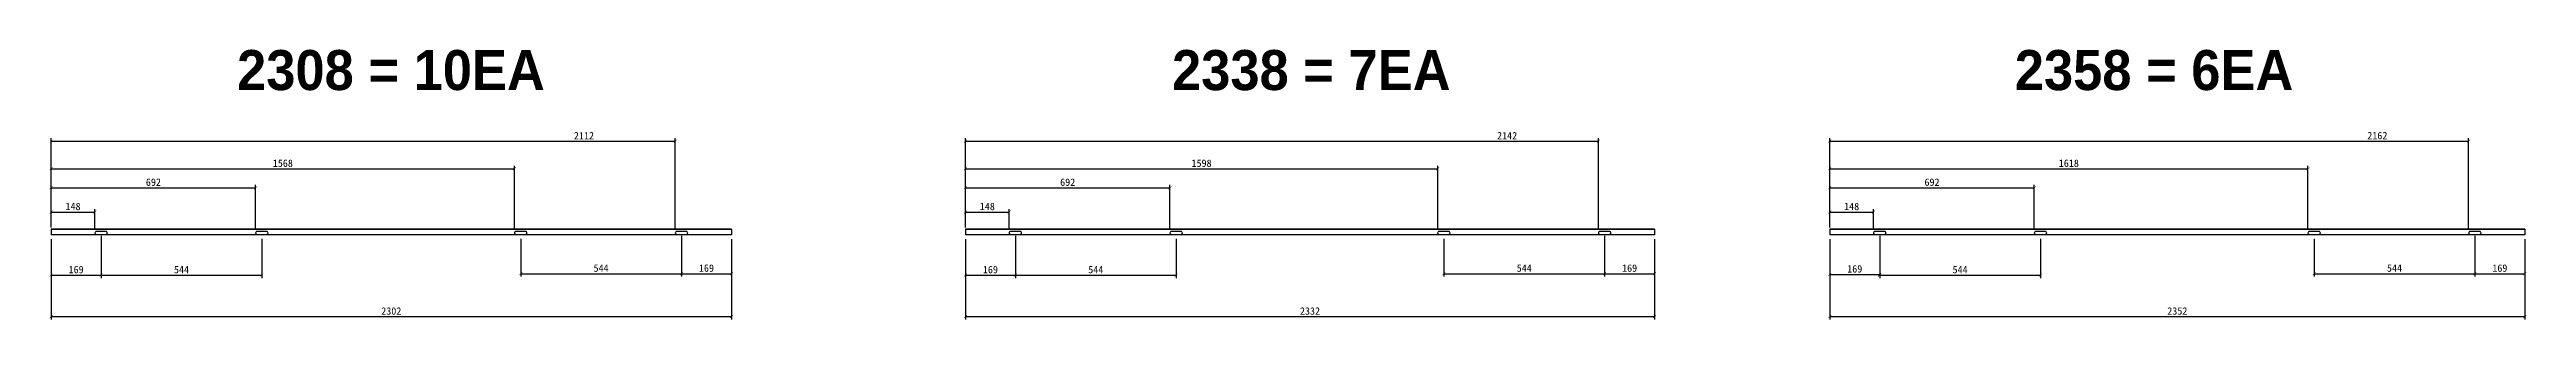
# Model space of a CAD drawing. Header units: millimetres. Extents: x -44117 to 256353, y -2095463 to 65325.
# Drawn here: x 115780 to 124162, y -1003098 to -1002182 of the extents above; entities that cross this region are included whole.
import ezdxf

# ---------------------------------------------------------------- set-up
doc = ezdxf.new("R2010")
doc.units = ezdxf.units.MM
doc.header["$LTSCALE"] = 10
doc.styles.add('MtX_Gulim', font='')
doc.styles.get('MtX_Gulim').set_extended_font_data('Gulim', bold=True)
doc.dimstyles.new('ISO-25', dxfattribs={"dimtxt": 2.5, "dimasz": 2.5, "dimexe": 1, "dimexo": 1, "dimtad": 1, "dimtxsty": 'Standard', "dimblk": 'ARCHTICK', "dimcen": 2.5, "dimadec": 0, "dimazin": 0, "dimtfac": 1, "dimtmove": 0, "dimatfit": 3, "dimfxl": 0, "dimarcsym": 0})

msp = doc.modelspace()

# ---------------------------------------------------------------- texts
at = {"linetype": 'Continuous', "style": 'MtX_Gulim'}
for s, height, p in [('2308 = 10EA', 135.7304725, (116414.20535, -1002320.01775)), ('2338 = 7EA', 135.730472, (119578.08747, -1002320.01775)), ('2358 = 6EA', 135.730472, (122429.9875, -1002320.01775))]:
    msp.add_text(s, height=height, dxfattribs=at).set_placement(p)

# ---------------------------------------------------------------- blocks, each defined once
blk = doc.blocks.new('_ArchTick')
at = {"color": 0, "linetype": 'ByBlock', "const_width": 0.15}
blk.add_lwpolyline([(-0.5, -0.5), (0.5, 0.5)], dxfattribs=at)
blk = doc.blocks.new('*D6826')
at = {"color": 0, "lineweight": -2}
for p, q in [((115785.1, -1002825.8), (115785.1, -1003098)), ((118087.1, -1002825.8), (118087.1, -1003098)), ((115785.1, -1003088), (118087.1, -1003088))]:
    blk.add_line(p, q, dxfattribs=at)
at = {"layer": 'Defpoints', "color": 0}
for p in [(115785.1, -1002810.8), (118087.1, -1002810.8), (118087.1, -1003088)]:
    blk.add_point(p, dxfattribs=at)
at = {"color": 0, "lineweight": -2, "xscale": 10, "yscale": 10, "zscale": 10, "rotation": 180}
blk.add_blockref('_ArchTick', (115785.1, -1003088), dxfattribs=at)
at = {"color": 0, "lineweight": -2, "xscale": 10, "yscale": 10, "zscale": 10}
blk.add_blockref('_ArchTick', (118087.1, -1003088), dxfattribs=at)
at = {"color": 0, "insert": (116936.1, -1003069.2), "char_height": 25, "attachment_point": 5}
blk.add_mtext('2302', dxfattribs=at)
blk = doc.blocks.new('*D6827')
at = {"color": 0, "lineweight": -2}
for p, q in [((115954.1, -1002814.4), (115954.1, -1002957.4)), ((115785.1, -1002825.8), (115785.1, -1002957.4)), ((115785.1, -1002947.4), (115954.1, -1002947.4))]:
    blk.add_line(p, q, dxfattribs=at)
at = {"layer": 'Defpoints', "color": 0}
for p in [(115785.1, -1002810.8), (115954.1, -1002799.4), (115954.1, -1002947.4)]:
    blk.add_point(p, dxfattribs=at)
at = {"color": 0, "lineweight": -2, "xscale": 10, "yscale": 10, "zscale": 10, "rotation": 180}
blk.add_blockref('_ArchTick', (115785.1, -1002947.4), dxfattribs=at)
at = {"color": 0, "lineweight": -2, "xscale": 10, "yscale": 10, "zscale": 10}
blk.add_blockref('_ArchTick', (115954.1, -1002947.4), dxfattribs=at)
at = {"color": 0, "insert": (115869.6, -1002928.7), "char_height": 25, "attachment_point": 5}
blk.add_mtext('169', dxfattribs=at)
blk = doc.blocks.new('*D6828')
at = {"color": 0, "lineweight": -2}
for p, q in [((117918.1, -1002814.4), (117918.1, -1002952.4)), ((118087.1, -1002825.8), (118087.1, -1002952.4)), ((117918.1, -1002942.4), (118087.1, -1002942.4))]:
    blk.add_line(p, q, dxfattribs=at)
at = {"layer": 'Defpoints', "color": 0}
for p in [(117918.1, -1002799.4), (118087.1, -1002810.8), (118087.1, -1002942.4)]:
    blk.add_point(p, dxfattribs=at)
at = {"color": 0, "lineweight": -2, "xscale": 10, "yscale": 10, "zscale": 10, "rotation": 180}
blk.add_blockref('_ArchTick', (117918.1, -1002942.4), dxfattribs=at)
at = {"color": 0, "lineweight": -2, "xscale": 10, "yscale": 10, "zscale": 10}
blk.add_blockref('_ArchTick', (118087.1, -1002942.4), dxfattribs=at)
at = {"color": 0, "insert": (118002.6, -1002923.7), "char_height": 25, "attachment_point": 5}
blk.add_mtext('169', dxfattribs=at)
blk = doc.blocks.new('*D6829')
at = {"color": 0, "lineweight": -2}
for p, q in [((115785.1, -1002778.2), (115785.1, -1002723.5)), ((115785.1, -1002733.5), (115933.1, -1002733.5)), ((115933.1, -1002789.4), (115933.1, -1002723.5))]:
    blk.add_line(p, q, dxfattribs=at)
at = {"layer": 'Defpoints', "color": 0}
for p in [(115933.1, -1002733.5), (115785.1, -1002793.2), (115933.1, -1002804.4)]:
    blk.add_point(p, dxfattribs=at)
at = {"color": 0, "lineweight": -2, "xscale": 10, "yscale": 10, "zscale": 10, "rotation": 180}
blk.add_blockref('_ArchTick', (115785.1, -1002733.5), dxfattribs=at)
at = {"color": 0, "lineweight": -2, "xscale": 10, "yscale": 10, "zscale": 10}
blk.add_blockref('_ArchTick', (115933.1, -1002733.5), dxfattribs=at)
at = {"color": 0, "insert": (115859.1, -1002714.7), "char_height": 25, "attachment_point": 5}
blk.add_mtext('148', dxfattribs=at)
blk = doc.blocks.new('*D6830')
at = {"color": 0, "lineweight": -2}
for p, q in [((115785.1, -1002786.3), (115785.1, -1002483.2)), ((117897.1, -1002789.4), (117897.1, -1002483.2)), ((115785.1, -1002493.2), (117897.1, -1002493.2))]:
    blk.add_line(p, q, dxfattribs=at)
at = {"layer": 'Defpoints', "color": 0}
for p in [(117897.1, -1002493.2), (115785.1, -1002801.3), (117897.1, -1002804.4)]:
    blk.add_point(p, dxfattribs=at)
at = {"color": 0, "lineweight": -2, "xscale": 10, "yscale": 10, "zscale": 10, "rotation": 180}
blk.add_blockref('_ArchTick', (115785.1, -1002493.2), dxfattribs=at)
at = {"color": 0, "lineweight": -2, "xscale": 10, "yscale": 10, "zscale": 10}
blk.add_blockref('_ArchTick', (117897.1, -1002493.2), dxfattribs=at)
at = {"color": 0, "insert": (117588.1, -1002474.5), "char_height": 25, "attachment_point": 5}
blk.add_mtext('2112', dxfattribs=at)
blk = doc.blocks.new('*D6831')
at = {"color": 0, "lineweight": -2}
for p, q in [((115785.1, -1002786.3), (115785.1, -1002641.2)), ((115785.1, -1002651.2), (116477.1, -1002651.2)), ((116477.1, -1002789.4), (116477.1, -1002641.2))]:
    blk.add_line(p, q, dxfattribs=at)
at = {"layer": 'Defpoints', "color": 0}
for p in [(116477.1, -1002651.2), (115785.1, -1002801.3), (116477.1, -1002804.4)]:
    blk.add_point(p, dxfattribs=at)
at = {"color": 0, "lineweight": -2, "xscale": 10, "yscale": 10, "zscale": 10, "rotation": 180}
blk.add_blockref('_ArchTick', (115785.1, -1002651.2), dxfattribs=at)
at = {"color": 0, "lineweight": -2, "xscale": 10, "yscale": 10, "zscale": 10}
blk.add_blockref('_ArchTick', (116477.1, -1002651.2), dxfattribs=at)
at = {"color": 0, "insert": (116131.1, -1002632.4), "char_height": 25, "attachment_point": 5}
blk.add_mtext('692', dxfattribs=at)
blk = doc.blocks.new('*D6832')
at = {"color": 0, "lineweight": -2}
for p, q in [((115785.1, -1002786.3), (115785.1, -1002576.8)), ((115785.1, -1002586.8), (117353.1, -1002586.8)), ((117353.1, -1002789.4), (117353.1, -1002576.8))]:
    blk.add_line(p, q, dxfattribs=at)
at = {"layer": 'Defpoints', "color": 0}
for p in [(117353.1, -1002586.8), (115785.1, -1002801.3), (117353.1, -1002804.4)]:
    blk.add_point(p, dxfattribs=at)
at = {"color": 0, "lineweight": -2, "xscale": 10, "yscale": 10, "zscale": 10, "rotation": 180}
blk.add_blockref('_ArchTick', (115785.1, -1002586.8), dxfattribs=at)
at = {"color": 0, "lineweight": -2, "xscale": 10, "yscale": 10, "zscale": 10}
blk.add_blockref('_ArchTick', (117353.1, -1002586.8), dxfattribs=at)
at = {"color": 0, "insert": (116569.1, -1002568.1), "char_height": 25, "attachment_point": 5}
blk.add_mtext('1568', dxfattribs=at)
blk = doc.blocks.new('*D6833')
at = {"color": 0, "lineweight": -2}
for p, q in [((115954.1, -1002824.4), (115954.1, -1002957.4)), ((116498.1, -1002824.4), (116498.1, -1002957.4)), ((115954.1, -1002947.4), (116498.1, -1002947.4))]:
    blk.add_line(p, q, dxfattribs=at)
at = {"layer": 'Defpoints', "color": 0}
for p in [(115954.1, -1002809.4), (116498.1, -1002809.4), (116498.1, -1002947.4)]:
    blk.add_point(p, dxfattribs=at)
at = {"color": 0, "lineweight": -2, "xscale": 10, "yscale": 10, "zscale": 10, "rotation": 180}
blk.add_blockref('_ArchTick', (115954.1, -1002947.4), dxfattribs=at)
at = {"color": 0, "lineweight": -2, "xscale": 10, "yscale": 10, "zscale": 10}
blk.add_blockref('_ArchTick', (116498.1, -1002947.4), dxfattribs=at)
at = {"color": 0, "insert": (116226.1, -1002928.7), "char_height": 25, "attachment_point": 5}
blk.add_mtext('544', dxfattribs=at)
blk = doc.blocks.new('*D6834')
at = {"color": 0, "lineweight": -2}
for p, q in [((117374.1, -1002824.4), (117374.1, -1002952.4)), ((117918.1, -1002824.4), (117918.1, -1002952.4)), ((117374.1, -1002942.4), (117918.1, -1002942.4))]:
    blk.add_line(p, q, dxfattribs=at)
at = {"layer": 'Defpoints', "color": 0}
for p in [(117374.1, -1002809.4), (117918.1, -1002809.4), (117918.1, -1002942.4)]:
    blk.add_point(p, dxfattribs=at)
at = {"color": 0, "lineweight": -2, "xscale": 10, "yscale": 10, "zscale": 10, "rotation": 180}
blk.add_blockref('_ArchTick', (117374.1, -1002942.4), dxfattribs=at)
at = {"color": 0, "lineweight": -2, "xscale": 10, "yscale": 10, "zscale": 10}
blk.add_blockref('_ArchTick', (117918.1, -1002942.4), dxfattribs=at)
at = {"color": 0, "insert": (117646.1, -1002923.7), "char_height": 25, "attachment_point": 5}
blk.add_mtext('544', dxfattribs=at)
blk = doc.blocks.new('*D6835')
at = {"color": 0, "lineweight": -2}
for p, q in [((118879, -1002825.8), (118879, -1003098)), ((121211.1, -1002825.8), (121211.1, -1003098)), ((118879, -1003088), (121211.1, -1003088))]:
    blk.add_line(p, q, dxfattribs=at)
at = {"layer": 'Defpoints', "color": 0}
for p in [(118879, -1002810.8), (121211.1, -1002810.8), (121211.1, -1003088)]:
    blk.add_point(p, dxfattribs=at)
at = {"color": 0, "lineweight": -2, "xscale": 10, "yscale": 10, "zscale": 10, "rotation": 180}
blk.add_blockref('_ArchTick', (118879, -1003088), dxfattribs=at)
at = {"color": 0, "lineweight": -2, "xscale": 10, "yscale": 10, "zscale": 10}
blk.add_blockref('_ArchTick', (121211.1, -1003088), dxfattribs=at)
at = {"color": 0, "insert": (120045.1, -1003069.2), "char_height": 25, "attachment_point": 5}
blk.add_mtext('2332', dxfattribs=at)
blk = doc.blocks.new('*D6836')
at = {"color": 0, "lineweight": -2}
for p, q in [((119048.1, -1002814.4), (119048.1, -1002957.4)), ((118879, -1002825.8), (118879, -1002957.4)), ((118879, -1002947.4), (119048.1, -1002947.4))]:
    blk.add_line(p, q, dxfattribs=at)
at = {"layer": 'Defpoints', "color": 0}
for p in [(118879, -1002810.8), (119048.1, -1002799.4), (119048.1, -1002947.4)]:
    blk.add_point(p, dxfattribs=at)
at = {"color": 0, "lineweight": -2, "xscale": 10, "yscale": 10, "zscale": 10, "rotation": 180}
blk.add_blockref('_ArchTick', (118879, -1002947.4), dxfattribs=at)
at = {"color": 0, "lineweight": -2, "xscale": 10, "yscale": 10, "zscale": 10}
blk.add_blockref('_ArchTick', (119048.1, -1002947.4), dxfattribs=at)
at = {"color": 0, "insert": (118963.6, -1002928.7), "char_height": 25, "attachment_point": 5}
blk.add_mtext('169', dxfattribs=at)
blk = doc.blocks.new('*D6837')
at = {"color": 0, "lineweight": -2}
for p, q in [((121042.1, -1002814.4), (121042.1, -1002952.4)), ((121211.1, -1002825.8), (121211.1, -1002952.4)), ((121042.1, -1002942.4), (121211.1, -1002942.4))]:
    blk.add_line(p, q, dxfattribs=at)
at = {"layer": 'Defpoints', "color": 0}
for p in [(121042.1, -1002799.4), (121211.1, -1002810.8), (121211.1, -1002942.4)]:
    blk.add_point(p, dxfattribs=at)
at = {"color": 0, "lineweight": -2, "xscale": 10, "yscale": 10, "zscale": 10, "rotation": 180}
blk.add_blockref('_ArchTick', (121042.1, -1002942.4), dxfattribs=at)
at = {"color": 0, "lineweight": -2, "xscale": 10, "yscale": 10, "zscale": 10}
blk.add_blockref('_ArchTick', (121211.1, -1002942.4), dxfattribs=at)
at = {"color": 0, "insert": (121126.6, -1002923.7), "char_height": 25, "attachment_point": 5}
blk.add_mtext('169', dxfattribs=at)
blk = doc.blocks.new('*D6838')
at = {"color": 0, "lineweight": -2}
for p, q in [((118879, -1002778.2), (118879, -1002723.5)), ((118879, -1002733.5), (119027.1, -1002733.5)), ((119027.1, -1002789.4), (119027.1, -1002723.5))]:
    blk.add_line(p, q, dxfattribs=at)
at = {"layer": 'Defpoints', "color": 0}
for p in [(119027.1, -1002733.5), (118879, -1002793.2), (119027.1, -1002804.4)]:
    blk.add_point(p, dxfattribs=at)
at = {"color": 0, "lineweight": -2, "xscale": 10, "yscale": 10, "zscale": 10, "rotation": 180}
blk.add_blockref('_ArchTick', (118879, -1002733.5), dxfattribs=at)
at = {"color": 0, "lineweight": -2, "xscale": 10, "yscale": 10, "zscale": 10}
blk.add_blockref('_ArchTick', (119027.1, -1002733.5), dxfattribs=at)
at = {"color": 0, "insert": (118953.1, -1002714.7), "char_height": 25, "attachment_point": 5}
blk.add_mtext('148', dxfattribs=at)
blk = doc.blocks.new('*D6839')
at = {"color": 0, "lineweight": -2}
for p, q in [((118879, -1002786.3), (118879, -1002483.2)), ((121021.1, -1002789.4), (121021.1, -1002483.2)), ((118879, -1002493.2), (121021.1, -1002493.2))]:
    blk.add_line(p, q, dxfattribs=at)
at = {"layer": 'Defpoints', "color": 0}
for p in [(121021.1, -1002493.2), (118879, -1002801.3), (121021.1, -1002804.4)]:
    blk.add_point(p, dxfattribs=at)
at = {"color": 0, "lineweight": -2, "xscale": 10, "yscale": 10, "zscale": 10, "rotation": 180}
blk.add_blockref('_ArchTick', (118879, -1002493.2), dxfattribs=at)
at = {"color": 0, "lineweight": -2, "xscale": 10, "yscale": 10, "zscale": 10}
blk.add_blockref('_ArchTick', (121021.1, -1002493.2), dxfattribs=at)
at = {"color": 0, "insert": (120712.1, -1002474.5), "char_height": 25, "attachment_point": 5}
blk.add_mtext('2142', dxfattribs=at)
blk = doc.blocks.new('*D6840')
at = {"color": 0, "lineweight": -2}
for p, q in [((118879, -1002786.3), (118879, -1002641.2)), ((118879, -1002651.2), (119571.1, -1002651.2)), ((119571.1, -1002789.4), (119571.1, -1002641.2))]:
    blk.add_line(p, q, dxfattribs=at)
at = {"layer": 'Defpoints', "color": 0}
for p in [(119571.1, -1002651.2), (118879, -1002801.3), (119571.1, -1002804.4)]:
    blk.add_point(p, dxfattribs=at)
at = {"color": 0, "lineweight": -2, "xscale": 10, "yscale": 10, "zscale": 10, "rotation": 180}
blk.add_blockref('_ArchTick', (118879, -1002651.2), dxfattribs=at)
at = {"color": 0, "lineweight": -2, "xscale": 10, "yscale": 10, "zscale": 10}
blk.add_blockref('_ArchTick', (119571.1, -1002651.2), dxfattribs=at)
at = {"color": 0, "insert": (119225.1, -1002632.4), "char_height": 25, "attachment_point": 5}
blk.add_mtext('692', dxfattribs=at)
blk = doc.blocks.new('*D6841')
at = {"color": 0, "lineweight": -2}
for p, q in [((118879, -1002786.3), (118879, -1002576.8)), ((118879, -1002586.8), (120477.1, -1002586.8)), ((120477.1, -1002789.4), (120477.1, -1002576.8))]:
    blk.add_line(p, q, dxfattribs=at)
at = {"layer": 'Defpoints', "color": 0}
for p in [(120477.1, -1002586.8), (118879, -1002801.3), (120477.1, -1002804.4)]:
    blk.add_point(p, dxfattribs=at)
at = {"color": 0, "lineweight": -2, "xscale": 10, "yscale": 10, "zscale": 10, "rotation": 180}
blk.add_blockref('_ArchTick', (118879, -1002586.8), dxfattribs=at)
at = {"color": 0, "lineweight": -2, "xscale": 10, "yscale": 10, "zscale": 10}
blk.add_blockref('_ArchTick', (120477.1, -1002586.8), dxfattribs=at)
at = {"color": 0, "insert": (119678.1, -1002568.1), "char_height": 25, "attachment_point": 5}
blk.add_mtext('1598', dxfattribs=at)
blk = doc.blocks.new('*D6842')
at = {"color": 0, "lineweight": -2}
for p, q in [((119048.1, -1002824.4), (119048.1, -1002957.4)), ((119592.1, -1002824.4), (119592.1, -1002957.4)), ((119048.1, -1002947.4), (119592.1, -1002947.4))]:
    blk.add_line(p, q, dxfattribs=at)
at = {"layer": 'Defpoints', "color": 0}
for p in [(119048.1, -1002809.4), (119592.1, -1002809.4), (119592.1, -1002947.4)]:
    blk.add_point(p, dxfattribs=at)
at = {"color": 0, "lineweight": -2, "xscale": 10, "yscale": 10, "zscale": 10, "rotation": 180}
blk.add_blockref('_ArchTick', (119048.1, -1002947.4), dxfattribs=at)
at = {"color": 0, "lineweight": -2, "xscale": 10, "yscale": 10, "zscale": 10}
blk.add_blockref('_ArchTick', (119592.1, -1002947.4), dxfattribs=at)
at = {"color": 0, "insert": (119320.1, -1002928.7), "char_height": 25, "attachment_point": 5}
blk.add_mtext('544', dxfattribs=at)
blk = doc.blocks.new('*D6843')
at = {"color": 0, "lineweight": -2}
for p, q in [((120498.1, -1002824.4), (120498.1, -1002952.4)), ((121042.1, -1002824.4), (121042.1, -1002952.4)), ((120498.1, -1002942.4), (121042.1, -1002942.4))]:
    blk.add_line(p, q, dxfattribs=at)
at = {"layer": 'Defpoints', "color": 0}
for p in [(120498.1, -1002809.4), (121042.1, -1002809.4), (121042.1, -1002942.4)]:
    blk.add_point(p, dxfattribs=at)
at = {"color": 0, "lineweight": -2, "xscale": 10, "yscale": 10, "zscale": 10, "rotation": 180}
blk.add_blockref('_ArchTick', (120498.1, -1002942.4), dxfattribs=at)
at = {"color": 0, "lineweight": -2, "xscale": 10, "yscale": 10, "zscale": 10}
blk.add_blockref('_ArchTick', (121042.1, -1002942.4), dxfattribs=at)
at = {"color": 0, "insert": (120770.1, -1002923.7), "char_height": 25, "attachment_point": 5}
blk.add_mtext('544', dxfattribs=at)
blk = doc.blocks.new('*D6844')
at = {"color": 0, "lineweight": -2}
for p, q in [((121804, -1002825.8), (121804, -1003098)), ((124156.1, -1002825.8), (124156.1, -1003098)), ((121804, -1003088), (124156.1, -1003088))]:
    blk.add_line(p, q, dxfattribs=at)
at = {"layer": 'Defpoints', "color": 0}
for p in [(121804, -1002810.8), (124156.1, -1002810.8), (124156.1, -1003088)]:
    blk.add_point(p, dxfattribs=at)
at = {"color": 0, "lineweight": -2, "xscale": 10, "yscale": 10, "zscale": 10, "rotation": 180}
blk.add_blockref('_ArchTick', (121804, -1003088), dxfattribs=at)
at = {"color": 0, "lineweight": -2, "xscale": 10, "yscale": 10, "zscale": 10}
blk.add_blockref('_ArchTick', (124156.1, -1003088), dxfattribs=at)
at = {"color": 0, "insert": (122980, -1003069.2), "char_height": 25, "attachment_point": 5}
blk.add_mtext('2352', dxfattribs=at)
blk = doc.blocks.new('*D6845')
at = {"color": 0, "lineweight": -2}
for p, q in [((121973, -1002814.4), (121973, -1002954.9)), ((121804, -1002825.8), (121804, -1002954.9)), ((121804, -1002944.9), (121973, -1002944.9))]:
    blk.add_line(p, q, dxfattribs=at)
at = {"layer": 'Defpoints', "color": 0}
for p in [(121804, -1002810.8), (121973, -1002799.4), (121973, -1002944.9)]:
    blk.add_point(p, dxfattribs=at)
at = {"color": 0, "lineweight": -2, "xscale": 10, "yscale": 10, "zscale": 10, "rotation": 180}
blk.add_blockref('_ArchTick', (121804, -1002944.9), dxfattribs=at)
at = {"color": 0, "lineweight": -2, "xscale": 10, "yscale": 10, "zscale": 10}
blk.add_blockref('_ArchTick', (121973, -1002944.9), dxfattribs=at)
at = {"color": 0, "insert": (121888.5, -1002926.2), "char_height": 25, "attachment_point": 5}
blk.add_mtext('169', dxfattribs=at)
blk = doc.blocks.new('*D6846')
at = {"color": 0, "lineweight": -2}
for p, q in [((123987, -1002814.4), (123987, -1002952.4)), ((124156.1, -1002825.8), (124156.1, -1002952.4)), ((123987, -1002942.4), (124156.1, -1002942.4))]:
    blk.add_line(p, q, dxfattribs=at)
at = {"layer": 'Defpoints', "color": 0}
for p in [(123987, -1002799.4), (124156.1, -1002810.8), (124156.1, -1002942.4)]:
    blk.add_point(p, dxfattribs=at)
at = {"color": 0, "lineweight": -2, "xscale": 10, "yscale": 10, "zscale": 10, "rotation": 180}
blk.add_blockref('_ArchTick', (123987, -1002942.4), dxfattribs=at)
at = {"color": 0, "lineweight": -2, "xscale": 10, "yscale": 10, "zscale": 10}
blk.add_blockref('_ArchTick', (124156.1, -1002942.4), dxfattribs=at)
at = {"color": 0, "insert": (124071.6, -1002923.7), "char_height": 25, "attachment_point": 5}
blk.add_mtext('169', dxfattribs=at)
blk = doc.blocks.new('*D6847')
at = {"color": 0, "lineweight": -2}
for p, q in [((121804, -1002778.2), (121804, -1002723.5)), ((121804, -1002733.5), (121952, -1002733.5)), ((121952, -1002789.4), (121952, -1002723.5))]:
    blk.add_line(p, q, dxfattribs=at)
at = {"layer": 'Defpoints', "color": 0}
for p in [(121952, -1002733.5), (121804, -1002793.2), (121952, -1002804.4)]:
    blk.add_point(p, dxfattribs=at)
at = {"color": 0, "lineweight": -2, "xscale": 10, "yscale": 10, "zscale": 10, "rotation": 180}
blk.add_blockref('_ArchTick', (121804, -1002733.5), dxfattribs=at)
at = {"color": 0, "lineweight": -2, "xscale": 10, "yscale": 10, "zscale": 10}
blk.add_blockref('_ArchTick', (121952, -1002733.5), dxfattribs=at)
at = {"color": 0, "insert": (121878, -1002714.7), "char_height": 25, "attachment_point": 5}
blk.add_mtext('148', dxfattribs=at)
blk = doc.blocks.new('*D6848')
at = {"color": 0, "lineweight": -2}
for p, q in [((121804, -1002786.3), (121804, -1002483.2)), ((123966, -1002789.4), (123966, -1002483.2)), ((121804, -1002493.2), (123966, -1002493.2))]:
    blk.add_line(p, q, dxfattribs=at)
at = {"layer": 'Defpoints', "color": 0}
for p in [(123966, -1002493.2), (121804, -1002801.3), (123966, -1002804.4)]:
    blk.add_point(p, dxfattribs=at)
at = {"color": 0, "lineweight": -2, "xscale": 10, "yscale": 10, "zscale": 10, "rotation": 180}
blk.add_blockref('_ArchTick', (121804, -1002493.2), dxfattribs=at)
at = {"color": 0, "lineweight": -2, "xscale": 10, "yscale": 10, "zscale": 10}
blk.add_blockref('_ArchTick', (123966, -1002493.2), dxfattribs=at)
at = {"color": 0, "insert": (123657, -1002474.5), "char_height": 25, "attachment_point": 5}
blk.add_mtext('2162', dxfattribs=at)
blk = doc.blocks.new('*D6849')
at = {"color": 0, "lineweight": -2}
for p, q in [((121804, -1002786.3), (121804, -1002641.2)), ((121804, -1002651.2), (122496, -1002651.2)), ((122496, -1002789.4), (122496, -1002641.2))]:
    blk.add_line(p, q, dxfattribs=at)
at = {"layer": 'Defpoints', "color": 0}
for p in [(122496, -1002651.2), (121804, -1002801.3), (122496, -1002804.4)]:
    blk.add_point(p, dxfattribs=at)
at = {"color": 0, "lineweight": -2, "xscale": 10, "yscale": 10, "zscale": 10, "rotation": 180}
blk.add_blockref('_ArchTick', (121804, -1002651.2), dxfattribs=at)
at = {"color": 0, "lineweight": -2, "xscale": 10, "yscale": 10, "zscale": 10}
blk.add_blockref('_ArchTick', (122496, -1002651.2), dxfattribs=at)
at = {"color": 0, "insert": (122150, -1002632.4), "char_height": 25, "attachment_point": 5}
blk.add_mtext('692', dxfattribs=at)
blk = doc.blocks.new('*D6850')
at = {"color": 0, "lineweight": -2}
for p, q in [((121804, -1002786.3), (121804, -1002576.8)), ((121804, -1002586.8), (123422, -1002586.8)), ((123422, -1002789.4), (123422, -1002576.8))]:
    blk.add_line(p, q, dxfattribs=at)
at = {"layer": 'Defpoints', "color": 0}
for p in [(123422, -1002586.8), (121804, -1002801.3), (123422, -1002804.4)]:
    blk.add_point(p, dxfattribs=at)
at = {"color": 0, "lineweight": -2, "xscale": 10, "yscale": 10, "zscale": 10, "rotation": 180}
blk.add_blockref('_ArchTick', (121804, -1002586.8), dxfattribs=at)
at = {"color": 0, "lineweight": -2, "xscale": 10, "yscale": 10, "zscale": 10}
blk.add_blockref('_ArchTick', (123422, -1002586.8), dxfattribs=at)
at = {"color": 0, "insert": (122613, -1002568.1), "char_height": 25, "attachment_point": 5}
blk.add_mtext('1618', dxfattribs=at)
blk = doc.blocks.new('*D6851')
at = {"color": 0, "lineweight": -2}
for p, q in [((121973, -1002824.4), (121973, -1002957.4)), ((122517, -1002824.4), (122517, -1002957.4)), ((121973, -1002947.4), (122517, -1002947.4))]:
    blk.add_line(p, q, dxfattribs=at)
at = {"layer": 'Defpoints', "color": 0}
for p in [(121973, -1002809.4), (122517, -1002809.4), (122517, -1002947.4)]:
    blk.add_point(p, dxfattribs=at)
at = {"color": 0, "lineweight": -2, "xscale": 10, "yscale": 10, "zscale": 10, "rotation": 180}
blk.add_blockref('_ArchTick', (121973, -1002947.4), dxfattribs=at)
at = {"color": 0, "lineweight": -2, "xscale": 10, "yscale": 10, "zscale": 10}
blk.add_blockref('_ArchTick', (122517, -1002947.4), dxfattribs=at)
at = {"color": 0, "insert": (122245, -1002928.7), "char_height": 25, "attachment_point": 5}
blk.add_mtext('544', dxfattribs=at)
blk = doc.blocks.new('*D6852')
at = {"color": 0, "lineweight": -2}
for p, q in [((123443, -1002824.4), (123443, -1002952.4)), ((123987, -1002824.4), (123987, -1002952.4)), ((123443, -1002942.4), (123987, -1002942.4))]:
    blk.add_line(p, q, dxfattribs=at)
at = {"layer": 'Defpoints', "color": 0}
for p in [(123443, -1002809.4), (123987, -1002809.4), (123987, -1002942.4)]:
    blk.add_point(p, dxfattribs=at)
at = {"color": 0, "lineweight": -2, "xscale": 10, "yscale": 10, "zscale": 10, "rotation": 180}
blk.add_blockref('_ArchTick', (123443, -1002942.4), dxfattribs=at)
at = {"color": 0, "lineweight": -2, "xscale": 10, "yscale": 10, "zscale": 10}
blk.add_blockref('_ArchTick', (123987, -1002942.4), dxfattribs=at)
at = {"color": 0, "insert": (123715, -1002923.7), "char_height": 25, "attachment_point": 5}
blk.add_mtext('544', dxfattribs=at)

# ---------------------------------------------------------------- dimensions: what is measured, and where the dimension line sits
for base, p1, p2, override, picture, middle in [((117897.1023, -1002493.21942), (115785.1021, -1002801.33193), (117897.1023, -1002804.43193), {"dimscale": 10, "dimasz": 1, "dimexo": 1.5}, '*D6830', (117588.1022, -1002493.21942)), ((121021.05018, -1002493.21942), (118879.04998, -1002801.33193), (121021.05018, -1002804.43193), {"dimscale": 10, "dimasz": 1, "dimexo": 1.5}, '*D6839', (120712.05008, -1002493.21942)), ((123966.04775, -1002493.21942), (121804.04755, -1002801.33193), (123966.04775, -1002804.43193), {"dimscale": 10, "dimasz": 1, "dimexo": 1.5}, '*D6848', (123657.04765, -1002493.21942)), ((118087.10689, -1003087.95494), (115785.1021, -1002810.83193), (118087.10689, -1002810.83193), {"dimscale": 10, "dimasz": 1, "dimexo": 1.5, "dimtxsty": 'Standard'}, '*D6826', (116936.1045, -1003087.95494)), ((121211.05477, -1003087.95494), (118879.04998, -1002810.83193), (121211.05477, -1002810.83193), {"dimscale": 10, "dimasz": 1, "dimexo": 1.5, "dimtxsty": 'Standard'}, '*D6835', (120045.05237, -1003087.95494)), ((124156.05234, -1003087.95494), (121804.04755, -1002810.83193), (124156.05234, -1002810.83193), {"dimscale": 10, "dimasz": 1, "dimexo": 1.5, "dimtxsty": 'Standard'}, '*D6844', (122980.04995, -1003087.95494))]:
    dim = msp.add_linear_dim(base=base, p1=p1, p2=p2, dimstyle='ISO-25', override=override)
    dim.commit()
    dim.dimension.update_dxf_attribs({"geometry": picture, "text_midpoint": middle, "dimtype": 160})
for base, p1, p2, picture, middle in [((117353.10232, -1002586.81418), (115785.1021, -1002801.33193), (117353.10232, -1002804.42046), '*D6832', (116569.10221, -1002568.06418)), ((120477.05019, -1002586.81418), (118879.04998, -1002801.33193), (120477.05019, -1002804.42046), '*D6841', (119678.05008, -1002568.06418)), ((123422.04776, -1002586.81418), (121804.04755, -1002801.33193), (123422.04776, -1002804.42046), '*D6850', (122613.04766, -1002568.06418)), ((116477.1023, -1002651.15641), (115785.1021, -1002801.33193), (116477.1023, -1002804.43193), '*D6831', (116131.1022, -1002632.40641)), ((119571.05018, -1002651.15641), (118879.04998, -1002801.33193), (119571.05018, -1002804.43193), '*D6840', (119225.05008, -1002632.40641)), ((122496.04775, -1002651.15641), (121804.04755, -1002801.33193), (122496.04775, -1002804.43193), '*D6849', (122150.04765, -1002632.40641)), ((115933.1023, -1002733.49922), (115785.1021, -1002793.23193), (115933.1023, -1002804.43193), '*D6829', (115859.1022, -1002714.74922)), ((119027.05018, -1002733.49922), (118879.04998, -1002793.23193), (119027.05018, -1002804.43193), '*D6838', (118953.05008, -1002714.74922)), ((121952.04775, -1002733.49922), (121804.04755, -1002793.23193), (121952.04775, -1002804.43193), '*D6847', (121878.04765, -1002714.74922)), ((115954.1023, -1002947.42152), (115785.1021, -1002810.83193), (115954.1023, -1002799.43193), '*D6827', (115869.6022, -1002928.67152)), ((116498.1023, -1002947.42152), (115954.1023, -1002809.43193), (116498.1023, -1002809.43193), '*D6833', (116226.1023, -1002928.67152)), ((117918.1023, -1002942.42152), (117374.1023, -1002809.43193), (117918.1023, -1002809.43193), '*D6834', (117646.1023, -1002923.67152)), ((118087.10689, -1002942.42152), (117918.1023, -1002799.43193), (118087.10689, -1002810.83193), '*D6828', (118002.6046, -1002923.67152)), ((119048.05018, -1002947.42152), (118879.04998, -1002810.83193), (119048.05018, -1002799.43193), '*D6836', (118963.55008, -1002928.67152)), ((119592.05018, -1002947.42152), (119048.05018, -1002809.43193), (119592.05018, -1002809.43193), '*D6842', (119320.05018, -1002928.67152)), ((121042.05018, -1002942.42152), (120498.05018, -1002809.43193), (121042.05018, -1002809.43193), '*D6843', (120770.05018, -1002923.67152)), ((121211.05477, -1002942.42152), (121042.05018, -1002799.43193), (121211.05477, -1002810.83193), '*D6837', (121126.55247, -1002923.67152)), ((121973.04775, -1002944.92152), (121804.04755, -1002810.83193), (121973.04775, -1002799.43193), '*D6845', (121888.54765, -1002926.17152)), ((122517.04775, -1002947.42152), (121973.04775, -1002809.43193), (122517.04775, -1002809.43193), '*D6851', (122245.04775, -1002928.67152)), ((123987.04775, -1002942.42152), (123443.04775, -1002809.43193), (123987.04775, -1002809.43193), '*D6852', (123715.04775, -1002923.67152)), ((124156.05234, -1002942.42152), (123987.04775, -1002799.43193), (124156.05234, -1002810.83193), '*D6846', (124071.55005, -1002923.67152))]:
    dim = msp.add_linear_dim(base=base, p1=p1, p2=p2, dimstyle='ISO-25', override={"dimscale": 10, "dimasz": 1, "dimexo": 1.5})
    dim.commit()
    dim.dimension.update_dxf_attribs({"geometry": picture, "text_midpoint": middle})

# ---------------------------------------------------------------- linework, layer by layer
at = {"linetype": 'Continuous'}
for p, q in [((118087.10689, -1002791.83193), (115785.1021, -1002791.83193)), ((118087.10689, -1002793.23193), (115785.1021, -1002793.23193)), ((118087.10689, -1002810.83193), (115785.1021, -1002810.83193)), ((121211.05477, -1002791.83193), (118879.04998, -1002791.83193)), ((121211.05477, -1002793.23193), (118879.04998, -1002793.23193)), ((121211.05477, -1002810.83193), (118879.04998, -1002810.83193)), ((124156.05234, -1002791.83193), (121804.04755, -1002791.83193)), ((124156.05234, -1002793.23193), (121804.04755, -1002793.23193)), ((124156.05234, -1002810.83193), (121804.04755, -1002810.83193))]:
    msp.add_line(p, q, dxfattribs=at)
for p, q in [((115785.1021, -1002791.83193), (115785.1021, -1002810.83193)), ((118087.10689, -1002791.83193), (118087.10689, -1002810.83193)), ((118879.04998, -1002791.83193), (118879.04998, -1002810.83193)), ((121211.05477, -1002791.83193), (121211.05477, -1002810.83193)), ((121804.04755, -1002791.83193), (121804.04755, -1002810.83193)), ((124156.05234, -1002791.83193), (124156.05234, -1002810.83193))]:
    msp.add_line(p, q)
at = {"color": 2, "linetype": 'Continuous'}
for points in [[(115933.1023, -1002804.43193), (115933.1023, -1002804.43193, 0.4142135624), (115938.1023, -1002809.43193), (115970.1023, -1002809.43193, 0.4142135624), (115975.1023, -1002804.43193), (115975.1023, -1002804.43193, 0.4142135624), (115970.1023, -1002799.43193), (115938.1023, -1002799.43193, 0.4142135624)], [(116477.1023, -1002804.43193), (116477.1023, -1002804.43193, 0.4142135624), (116482.1023, -1002809.43193), (116514.1023, -1002809.43193, 0.4142135624), (116519.1023, -1002804.43193), (116519.1023, -1002804.43193, 0.4142135624), (116514.1023, -1002799.43193), (116482.1023, -1002799.43193, 0.4142135624)], [(117353.1023, -1002804.43193), (117353.1023, -1002804.43193, 0.4142135624), (117358.1023, -1002809.43193), (117390.1023, -1002809.43193, 0.4142135624), (117395.1023, -1002804.43193), (117395.1023, -1002804.43193, 0.4142135624), (117390.1023, -1002799.43193), (117358.1023, -1002799.43193, 0.4142135624)], [(117897.1023, -1002804.43193), (117897.1023, -1002804.43193, 0.4142135624), (117902.1023, -1002809.43193), (117934.1023, -1002809.43193, 0.4142135624), (117939.1023, -1002804.43193), (117939.1023, -1002804.43193, 0.4142135624), (117934.1023, -1002799.43193), (117902.1023, -1002799.43193, 0.4142135624)], [(119027.05018, -1002804.43193), (119027.05018, -1002804.43193, 0.4142135624), (119032.05018, -1002809.43193), (119064.05018, -1002809.43193, 0.4142135624), (119069.05018, -1002804.43193), (119069.05018, -1002804.43193, 0.4142135624), (119064.05018, -1002799.43193), (119032.05018, -1002799.43193, 0.4142135624)], [(119571.05018, -1002804.43193), (119571.05018, -1002804.43193, 0.4142135624), (119576.05018, -1002809.43193), (119608.05018, -1002809.43193, 0.4142135624), (119613.05018, -1002804.43193), (119613.05018, -1002804.43193, 0.4142135624), (119608.05018, -1002799.43193), (119576.05018, -1002799.43193, 0.4142135624)], [(120477.05018, -1002804.43193), (120477.05018, -1002804.43193, 0.4142135624), (120482.05018, -1002809.43193), (120514.05018, -1002809.43193, 0.4142135624), (120519.05018, -1002804.43193), (120519.05018, -1002804.43193, 0.4142135624), (120514.05018, -1002799.43193), (120482.05018, -1002799.43193, 0.4142135624)], [(121021.05018, -1002804.43193), (121021.05018, -1002804.43193, 0.4142135624), (121026.05018, -1002809.43193), (121058.05018, -1002809.43193, 0.4142135624), (121063.05018, -1002804.43193), (121063.05018, -1002804.43193, 0.4142135624), (121058.05018, -1002799.43193), (121026.05018, -1002799.43193, 0.4142135624)], [(121952.04775, -1002804.43193), (121952.04775, -1002804.43193, 0.4142135624), (121957.04775, -1002809.43193), (121989.04775, -1002809.43193, 0.4142135624), (121994.04775, -1002804.43193), (121994.04775, -1002804.43193, 0.4142135624), (121989.04775, -1002799.43193), (121957.04775, -1002799.43193, 0.4142135624)], [(122496.04775, -1002804.43193), (122496.04775, -1002804.43193, 0.4142135624), (122501.04775, -1002809.43193), (122533.04775, -1002809.43193, 0.4142135624), (122538.04775, -1002804.43193), (122538.04775, -1002804.43193, 0.4142135624), (122533.04775, -1002799.43193), (122501.04775, -1002799.43193, 0.4142135624)], [(123422.04775, -1002804.43193), (123422.04775, -1002804.43193, 0.4142135624), (123427.04775, -1002809.43193), (123459.04775, -1002809.43193, 0.4142135624), (123464.04775, -1002804.43193), (123464.04775, -1002804.43193, 0.4142135624), (123459.04775, -1002799.43193), (123427.04775, -1002799.43193, 0.4142135624)], [(123966.04775, -1002804.43193), (123966.04775, -1002804.43193, 0.4142135624), (123971.04775, -1002809.43193), (124003.04775, -1002809.43193, 0.4142135624), (124008.04775, -1002804.43193), (124008.04775, -1002804.43193, 0.4142135624), (124003.04775, -1002799.43193), (123971.04775, -1002799.43193, 0.4142135624)]]:
    msp.add_lwpolyline(points, format="xyb", close=True, dxfattribs=at)

msp.set_redraw_order([(e.dxf.handle, doc.entitydb.next_handle()) for e in msp.query("TEXT MTEXT ATTDEF DIMENSION ARC_DIMENSION")])  # texts and dimensions are drawn at this point

doc.saveas('drawing.dxf')
